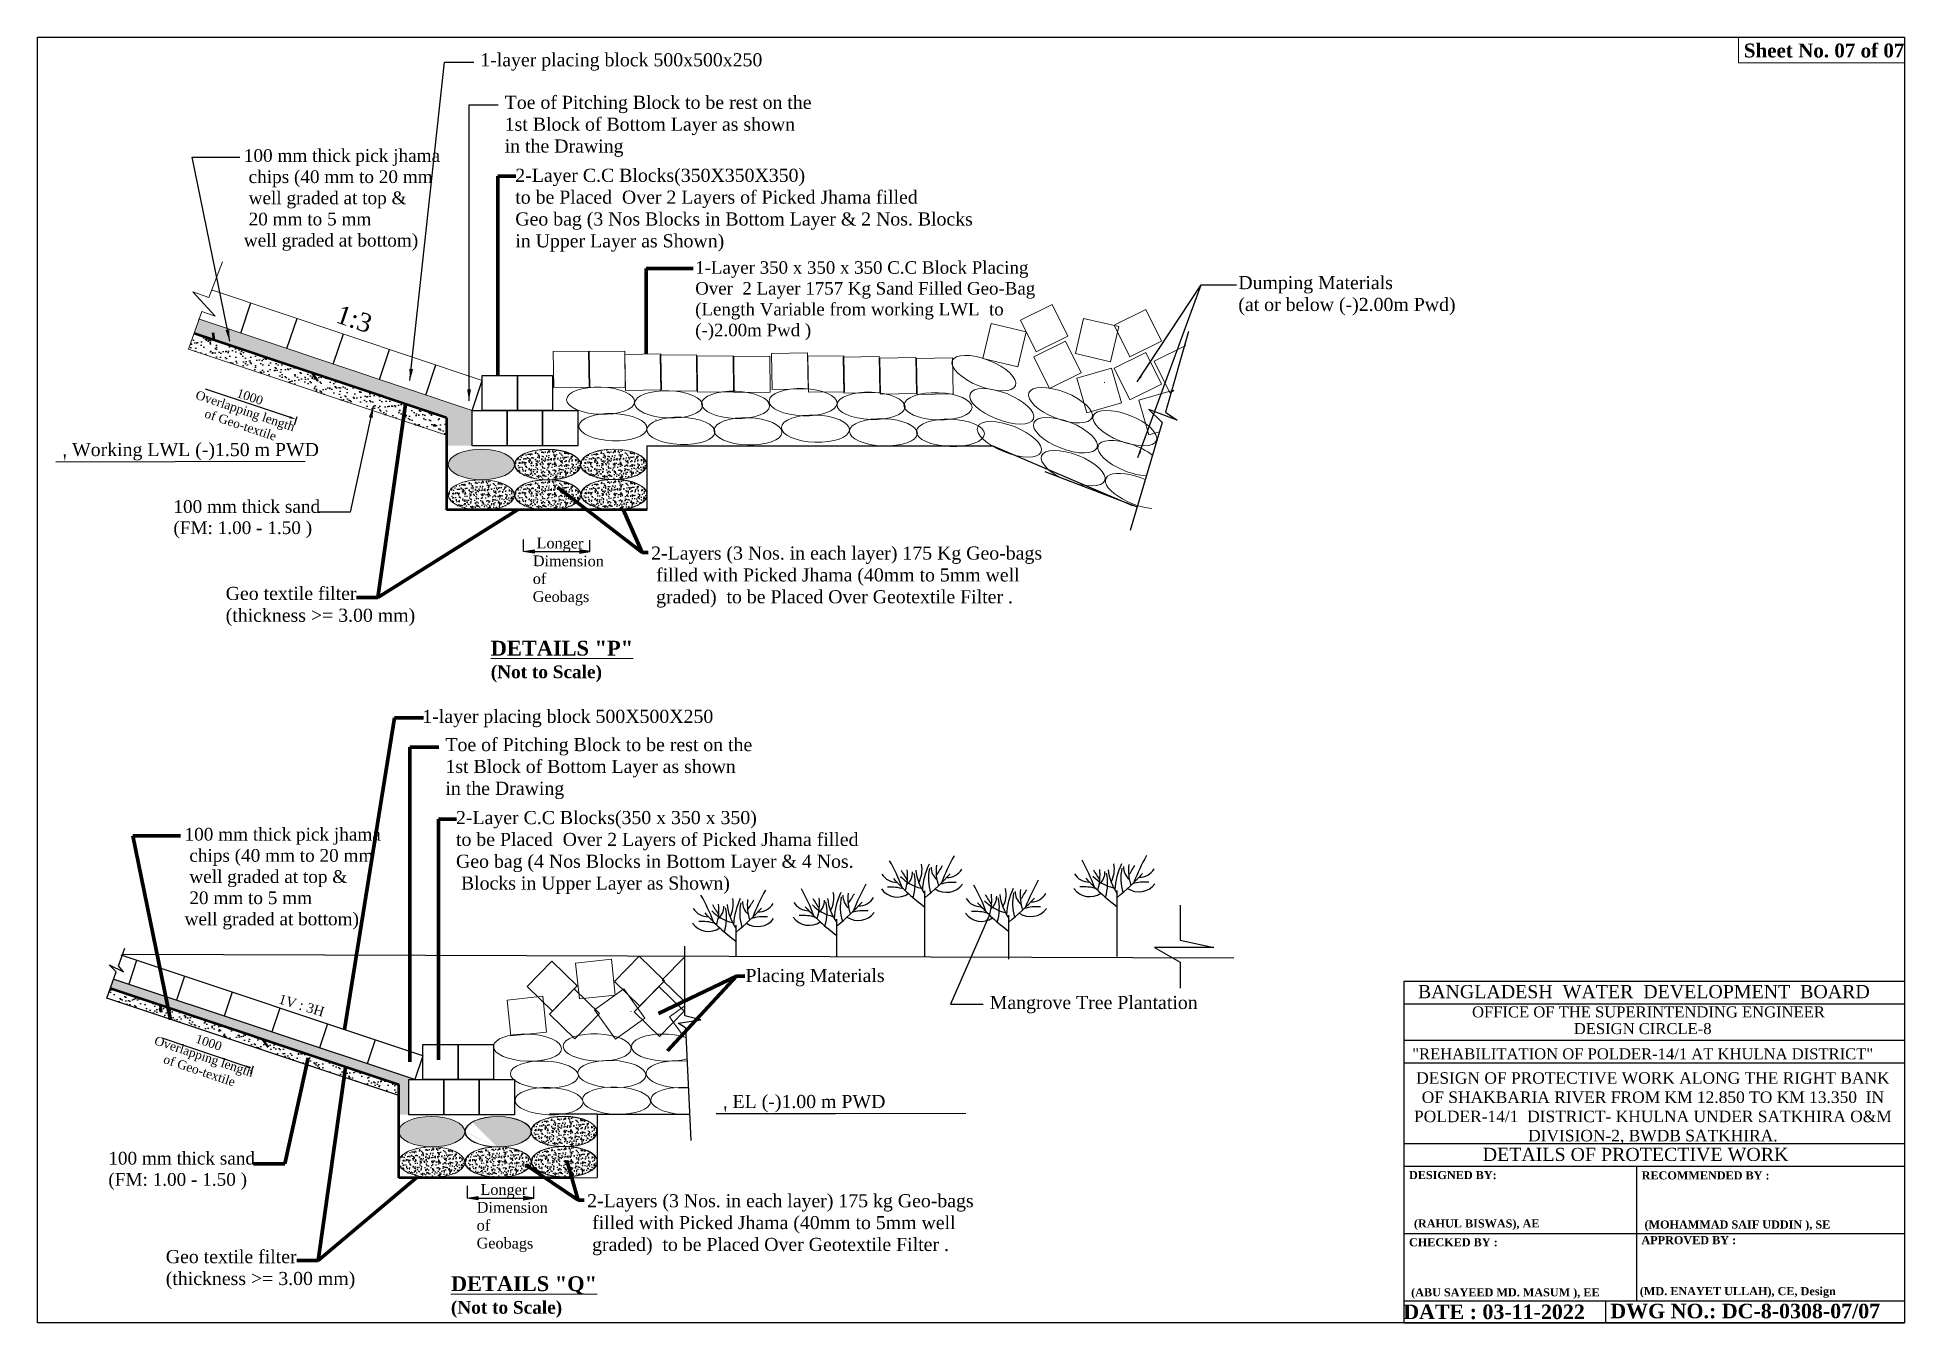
# Model space of a CAD drawing. Header units: metres. Extents: x -2434 to 11656, y -15288 to 8109.
# Drawn here: x 2585.4 to 2698.4, y -14438.9 to -14361.1 of the extents above; entities that cross this region are included whole.
import ezdxf
from ezdxf.enums import TextEntityAlignment as Align

# ---------------------------------------------------------------- set-up
doc = ezdxf.new("R2010")
doc.units = ezdxf.units.M
doc.layers.add('LINE', color=7, linetype='Continuous')
doc.styles.add('Kazi_T_H', font='timesbd.ttf')
doc.styles.get("Standard").update_dxf_attribs({"font": 'times.ttf'})
doc.dimstyles.get("Standard").update_dxf_attribs({"dimtxt": 0.5, "dimasz": 0.4075, "dimexe": 0.364, "dimexo": 0.219, "dimgap": 0.09, "dimtad": 0, "dimdec": 0, "dimlfac": 1000, "dimzin": 0, "dimdsep": 46, "dimtxsty": 'Standard', "dimcen": 0.09, "dimadec": 0, "dimazin": 0, "dimtfac": 1, "dimtdec": 0, "dimtofl": 0, "dimtmove": 0, "dimatfit": 3, "dimfxl": 1, "dimtolj": 1, "dimtzin": 0, "dimarcsym": 0})

msp = doc.modelspace()

# ---------------------------------------------------------------- texts
at = {"color": 0, "linetype": 'Continuous', "lineweight": -3, "ltscale": 0.5, "char_height": 0.75, "attachment_point": 5, "rotation": 341.49807325}
for insert in [(2597.990071, -14383.683799), (2595.497765, -14422.757997)]:
    msp.add_mtext('\\A1;{\\H0.7143x;1000\\POverlapping length\\Pof Geo-textile}', dxfattribs=dict(at, insert=insert))
at = {"layer": 'LINE', "color": 0, "linetype": 'ByBlock', "ltscale": 0.5}
msp.add_text('1:3', height=1.1159257, rotation=341.44864003, dxfattribs=at).set_placement((2603.3861, -14378.305088))
at = {"layer": 'LINE', "color": 0, "linetype": 'ByBlock', "lineweight": -3, "ltscale": 0.5}
for s, height, p in [('BANGLADESH  WATER  DEVELOPMENT  BOARD', 0.79640404, (2682.593913, -14419.228189)), ('OFFICE OF THE SUPERINTENDING ENGINEER', 0.66425233, (2682.873899, -14420.389779)), ('DESIGN CIRCLE-8', 0.66425233, (2682.524213, -14421.399537)), ('"REHABILITATION OF POLDER-14/1 AT KHULNA DISTRICT"', 0.66425233, (2682.524213, -14422.927238)), ('DETAILS OF PROTECTIVE WORK', 0.7971028, (2682.091933, -14429.078966))]:
    msp.add_text(s, height=height, dxfattribs=at).set_placement(p, align=Align.CENTER)
at = {"layer": 'LINE', "color": 0, "linetype": 'ByBlock', "lineweight": -3, "ltscale": 0.5, "style": 'Kazi_T_H'}
for s, height, p in [('DESIGNED BY:', 0.48799154, (2668.387083, -14430.175831)), ('RECOMMENDED BY :', 0.48799154, (2682.460475, -14430.194509)), ('(RAHUL BISWAS), AE', 0.48799154, (2668.685284, -14433.104154)), ('(MOHAMMAD SAIF UDDIN ), SE', 0.48799154, (2682.635151, -14433.166178)), ('CHECKED BY :', 0.48799154, (2668.387083, -14434.242427)), ('APPROVED BY :', 0.48799154, (2682.44688, -14434.113387)), ('(ABU SAYEED MD. MASUM ), EE', 0.48799154, (2668.51592, -14437.272601)), ('(MD. ENAYET ULLAH), CE, Design', 0.48799154, (2682.351065, -14437.199335)), ('DATE : 03-11-2022', 0.87838477, (2668.039896, -14438.648236)), ('DWG NO.: DC-8-0308-07/07', 0.87838477, (2680.565844, -14438.59896))]:
    msp.add_text(s, height=height, dxfattribs=at).set_placement(p)
at = {"layer": 'LINE', "color": 7, "lineweight": 13, "ltscale": 0.5, "attachment_point": 1}
for s, insert, char_height, width in [('{\\fTimes New Roman|b1|i0|c0|p18;Sheet No. 07 of 07}', (2688.641769, -14361.455681), 0.84204281, 10.40950879), ('1-Layer 350 x 350 x 350 C.C Block Placing\\POver  2 Layer 1757 Kg Sand Filled Geo-Bag^J(Length Variable from working LWL  to \\P(-)2.00m Pwd )', (2625.207055, -14374.629626), 0.75675118, 29.08259528), ('{\\fTimes New Roman|b1|i0|c0|p18;\\H1.432x;\\LDETAILS "P"\\P\\H0.8603x;\\l(Not to Scale)}', (2612.84016, -14397.597638), 0.62600131, 10.15759516), ('{\\fTimes New Roman|b1|i0|c0|p18;\\H1.432x;\\LDETAILS "Q"\\P\\H0.8603x;\\l(Not to Scale)}', (2610.430867, -14436.055781), 0.62600131, 10.15759516)]:
    msp.add_mtext(s, dxfattribs=dict(at, insert=insert, char_height=char_height, width=width))
at = {"layer": 'LINE', "color": 0, "linetype": 'ByBlock', "lineweight": -3, "ltscale": 0.5, "char_height": 0.79300115, "attachment_point": 1}
for s, insert in [('1-layer placing block 500x500x250', (2612.206827, -14362.043125)), ('Toe of Pitching Block to be rest on the \\P1st Block of Bottom Layer as shown \\Pin the Drawing', (2613.686238, -14364.61721)), ('2-Layer C.C Blocks(350X350X350)\\Pto be Placed  Over 2 Layers of Picked Jhama filled\\PGeo bag (3 Nos Blocks in Bottom Layer & 2 Nos. Blocks\\Pin Upper Layer as Shown)', (2614.324758, -14369.032197)), ('Dumping Materials \\P{\\C7;(at or below (-)2.00m Pwd)}', (2658.065188, -14375.526445)), ('Working LWL (-)1.50 m PWD', (2587.512735, -14385.628786)), ('2-Layers (3 Nos. in each layer) 175 Kg Geo-bags \\P filled with Picked Jhama (40mm to 5mm well\\P graded)  to be Placed Over Geotextile Filter .', (2622.545376, -14391.893066)), ('Geo textile filter \\P(thickness >= 3.00 mm) ', (2596.806226, -14394.33521)), ('1-layer placing block 500X500X250', (2608.705326, -14401.776023)), ('Toe of Pitching Block to be rest on the \\P1st Block of Bottom Layer as shown \\Pin the Drawing', (2610.100171, -14403.484606)), ('2-Layer C.C Blocks(350 x 350 x 350)\\Pto be Placed  Over 2 Layers of Picked Jhama filled\\PGeo bag (4 Nos Blocks in Bottom Layer & 4 Nos.\\P Blocks in Upper Layer as Shown)', (2610.73869, -14407.899593)), ('Placing Materials ', (2628.252187, -14417.456848)), ('Mangrove Tree Plantation ', (2643.029382, -14419.089703)), ('EL (-)1.00 m PWD', (2627.466881, -14425.08297)), ('2-Layers (3 Nos. in each layer) 175 kg Geo-bags \\P filled with Picked Jhama (40mm to 5mm well\\P graded)  to be Placed Over Geotextile Filter .', (2618.672654, -14431.088543)), ('Geo textile filter \\P(thickness >= 3.00 mm) ', (2593.181583, -14434.470926))]:
    msp.add_mtext(s, dxfattribs=dict(at, insert=insert))
at = {"layer": 'LINE', "color": 0, "linetype": 'ByBlock', "lineweight": 40, "ltscale": 0.5, "char_height": 0.76914916, "attachment_point": 1}
for s, insert in [('100 mm thick pick jhama\\P chips (40 mm to 20 mm\\P well graded at top &\\P 20 mm to 5 mm \\Pwell graded at bottom) ', (2597.903945, -14367.846735)), ('100 mm thick sand \\P(FM: 1.00 - 1.50 )', (2593.644349, -14389.089342)), ('100 mm thick pick jhama\\P chips (40 mm to 20 mm\\P well graded at top &\\P 20 mm to 5 mm \\Pwell graded at bottom) ', (2594.317878, -14408.920079)), ('100 mm thick sand \\P(FM: 1.00 - 1.50 )', (2589.707517, -14428.526863))]:
    msp.add_mtext(s, dxfattribs=dict(at, insert=insert))
at = {"layer": 'LINE', "color": 7, "lineweight": 13, "ltscale": 0.5, "char_height": 0.5826227, "attachment_point": 1}
for s, insert, width, rotation in [(' {\\H1.112x;Longer Dimension of Geobags}', (2615.396095, -14391.353894), 4.46570545, 359.74054367), ('1V : 3H', (2600.121053, -14418.969729), 3.06970792, 343.06312442), (' {\\H1.112x;Longer Dimension of Geobags}', (2612.002657, -14430.478606), 4.46570545, 359.74054367)]:
    msp.add_mtext(s, dxfattribs=dict(at, insert=insert, width=width, rotation=rotation))
at = {"layer": 'LINE', "color": 0, "linetype": 'ByBlock', "lineweight": -3, "ltscale": 0.5, "insert": (2683.141628, -14423.708043), "char_height": 0.536363775, "width": 29.91062346, "attachment_point": 2}
msp.add_mtext('{\\H1.3X;DESIGN OF PROTECTIVE WORK ALONG THE RIGHT BANK OF SHAKBARIA RIVER FROM KM 12.850 TO KM 13.350  IN POLDER-14/1  DISTRICT- KHULNA UNDER SATKHIRA O&M DIVISION-2, BWDB SATKHIRA.}', dxfattribs=at)

# ---------------------------------------------------------------- blocks, each defined once
blk = doc.blocks.new('0.35')
at = {"color": 0, "linetype": 'Continuous', "lineweight": -3, "ltscale": 0.5}
for p, q in [((1035.635, 411.98), (1035.985, 411.98)), ((1035.635, 411.63), (1035.635, 411.98)), ((1035.985, 411.98), (1035.985, 411.63)), ((1035.985, 411.63), (1035.635, 411.63))]:
    blk.add_line(p, q, dxfattribs=at)

# ---------------------------------------------------------------- hatches: boundary and pattern name
at = {"linetype": 'Continuous', "lineweight": -3, "ltscale": 0.5}
h = msp.add_hatch(dxfattribs=at)
h.set_pattern_fill('AR-CONC', color=0, scale=0.0027, style=0)
h.set_pattern_definition([(50, (1828.19735, -14495.67746), (0.4918986, -0.04303553), [0.051435, -0.565785]), (355, (1828.19735, -14495.67746), (-0.09515563, 0.51585294), [0.041148, -0.452628]), (100.451, (1828.23834, -14495.68104), (0.39674475, 0.47281506), [0.043713, -0.480843]), (46.1842, (1828.19735, -14495.5403), (0.7319134, -0.1135143), [0.0771525, -0.8486775]), (96.6356, (1828.25835, -14495.54976), (0.64099143, 0.668049), [0.0655695, -0.7212645]), (351.184, (1828.19735, -14495.5403), (0.6409924, 0.6680478), [0.061722, -0.678942]), (21, (1828.26593, -14495.5746), (0.40936018, -0.2761169), [0.051435, -0.565785]), (326, (1828.26593, -14495.5746), (0.16686548, 0.4973075), [0.041148, -0.452628]), (71.4514, (1828.30005, -14495.5976), (0.57622453, 0.22119172), [0.043713, -0.480843]), (37.5, (1828.19735, -14495.67746), (0.00833923, 0.228298605), [0, -0.4471416, 0, -0.459486, 0, -0.4543425]), (7.5, (1828.19735, -14495.67746), (0.18041309, 0.27048755), [0, -0.2619756, 0, -0.4368546, 0, -0.1731645]), (327.5, (1828.04442, -14495.67746), (0.366094607, -0.01546761), [0, -0.17145, 0, -0.534924, 0, -0.709803]), (317.5, (1827.97584, -14495.67746), (0.39994879, 0.06865153), [0, -0.222885, 0, -0.3552444, 0, -0.504063])])
h.paths.add_polyline_path([(2595.203117, -14378.13772), (2594.899664, -14378.997748), (2610.156027, -14384.103026), (2610.156027, -14385.792114), (2611.712118, -14385.792114), (2611.712118, -14383.662364)])
edge = h.paths.add_edge_path()
edge.add_ellipse((2612.27652, -14386.929412), major_axis=(-2.002045, 0.013106), ratio=0.4596705317, start_angle=0, end_angle=360)
h = msp.add_hatch(dxfattribs=at)
h.set_pattern_fill('AR-SAND', color=0, scale=0.0117, style=0)
h.set_pattern_definition([(37.5, (2883.40636, -14041.50546), (-0.01872037, 0.5726135), [0, -0.4517136, 0, -0.505206, 0, -0.4829175]), (7.5, (2883.40636, -14041.50546), (0.5259422, 0.8386854), [0, -0.2436876, 0, -0.4071366, 0, -0.1560195]), (327.5, (2883.0408, -14041.50546), (0.9254611, 0.0016815), [0, -0.14859, 0, -0.534924, 0, -0.698373]), (317.5, (2883.0408, -14041.5055), (0.893361, 0.2608273), [0, -0.074295, 0, -0.3506724, 0, -0.401193])])
h.paths.add_polyline_path([(2610.156027, -14385.164917), (2610.156027, -14384.103026), (2594.899664, -14378.997748), (2594.564553, -14379.9475)])
h = msp.add_hatch(dxfattribs=at)
h.set_pattern_fill('AR-CONC', color=0, scale=0.0027, style=0)
h.set_pattern_definition([(50, (2886.82745, -14040.62345), (0.4918986, -0.04303553), [0.051435, -0.565785]), (355, (2886.82745, -14040.62345), (-0.09515563, 0.51585294), [0.041148, -0.452628]), (100.451, (2886.86845, -14040.62704), (0.39674475, 0.47281506), [0.043713, -0.480843]), (46.1842, (2886.82745, -14040.4863), (0.7319134, -0.1135143), [0.0771525, -0.8486775]), (96.6356, (2886.88845, -14040.49575), (0.6409914, 0.668049), [0.0655695, -0.7212645]), (351.184, (2886.82745, -14040.4863), (0.6409924, 0.6680478), [0.061722, -0.678942]), (21, (2886.89603, -14040.5206), (0.40936018, -0.2761169), [0.051435, -0.565785]), (326, (2886.89603, -14040.5206), (0.1668655, 0.4973075), [0.041148, -0.452628]), (71.4514, (2886.93015, -14040.5436), (0.5762245, 0.2211917), [0.043713, -0.480843]), (37.5, (2886.82745, -14040.62345), (0.00833923, 0.228298605), [0, -0.4471416, 0, -0.459486, 0, -0.4543425]), (7.5, (2886.82745, -14040.62345), (0.18041309, 0.27048755), [0, -0.2619756, 0, -0.4368546, 0, -0.1731645]), (327.5, (2886.67452, -14040.62345), (0.36609461, -0.01546761), [0, -0.17145, 0, -0.534924, 0, -0.709803]), (317.5, (2886.60594, -14040.62345), (0.3999488, 0.06865153), [0, -0.222885, 0, -0.3552444, 0, -0.504063])])
edge = h.paths.add_edge_path()
edge.add_ellipse((2616.291145, -14386.929412), major_axis=(-2.002045, 0.013106), ratio=0.4596705317, start_angle=0, end_angle=360)
h = msp.add_hatch(dxfattribs=at)
h.set_pattern_fill('AR-CONC', color=0, scale=0.0027, style=0)
h.set_pattern_definition([(50, (2890.80446, -14040.62345), (0.4918986, -0.04303553), [0.051435, -0.565785]), (355, (2890.80446, -14040.62345), (-0.09515563, 0.51585294), [0.041148, -0.452628]), (100.451, (2890.84545, -14040.62704), (0.39674475, 0.47281506), [0.043713, -0.480843]), (46.1842, (2890.80446, -14040.4863), (0.7319134, -0.1135143), [0.0771525, -0.8486775]), (96.6356, (2890.86545, -14040.49575), (0.6409914, 0.668049), [0.0655695, -0.7212645]), (351.184, (2890.80446, -14040.4863), (0.6409924, 0.6680478), [0.061722, -0.678942]), (21, (2890.87304, -14040.5206), (0.40936018, -0.2761169), [0.051435, -0.565785]), (326, (2890.87304, -14040.5206), (0.1668655, 0.4973075), [0.041148, -0.452628]), (71.4514, (2890.90715, -14040.5436), (0.5762245, 0.2211917), [0.043713, -0.480843]), (37.5, (2890.80446, -14040.62345), (0.00833923, 0.228298605), [0, -0.4471416, 0, -0.459486, 0, -0.4543425]), (7.5, (2890.80446, -14040.62345), (0.18041309, 0.27048755), [0, -0.2619756, 0, -0.4368546, 0, -0.1731645]), (327.5, (2890.65153, -14040.62345), (0.36609461, -0.01546761), [0, -0.17145, 0, -0.534924, 0, -0.709803]), (317.5, (2890.58295, -14040.62345), (0.3999488, 0.06865153), [0, -0.222885, 0, -0.3552444, 0, -0.504063])])
edge = h.paths.add_edge_path()
edge.add_ellipse((2620.268152, -14386.929412), major_axis=(-2.002045, 0.013106), ratio=0.4596705317, start_angle=0, end_angle=360)
h = msp.add_hatch(dxfattribs=at)
h.set_pattern_fill('AR-CONC', color=0, scale=0.0027, style=0)
h.set_pattern_definition([(50, (2882.81283, -14042.4707), (0.4918986, -0.04303553), [0.051435, -0.565785]), (355, (2882.81283, -14042.4707), (-0.09515563, 0.51585294), [0.041148, -0.452628]), (100.451, (2882.8538, -14042.4743), (0.39674475, 0.47281506), [0.043713, -0.480843]), (46.1842, (2882.8128, -14042.33353), (0.7319134, -0.1135143), [0.0771525, -0.8486775]), (96.6356, (2882.8738, -14042.343), (0.6409914, 0.668049), [0.0655695, -0.7212645]), (351.184, (2882.8128, -14042.3335), (0.6409924, 0.6680478), [0.061722, -0.678942]), (21, (2882.8814, -14042.36782), (0.40936018, -0.2761169), [0.051435, -0.565785]), (326, (2882.8814, -14042.3678), (0.1668655, 0.4973075), [0.041148, -0.452628]), (71.4514, (2882.9155, -14042.39083), (0.5762245, 0.2211917), [0.043713, -0.480843]), (37.5, (2882.81283, -14042.4707), (0.00833923, 0.228298605), [0, -0.4471416, 0, -0.459486, 0, -0.4543425]), (7.5, (2882.81283, -14042.4707), (0.18041309, 0.27048755), [0, -0.2619756, 0, -0.4368546, 0, -0.1731645]), (327.5, (2882.6599, -14042.4707), (0.36609461, -0.01546761), [0, -0.17145, 0, -0.534924, 0, -0.709803]), (317.5, (2882.5913, -14042.4707), (0.3999488, 0.06865153), [0, -0.222885, 0, -0.3552444, 0, -0.504063])])
edge = h.paths.add_edge_path()
edge.add_ellipse((2612.27652, -14388.776652), major_axis=(-2.002045, 0.013106), ratio=0.4596705317, start_angle=0, end_angle=360)
h = msp.add_hatch(dxfattribs=at)
h.set_pattern_fill('AR-CONC', color=0, scale=0.0027, style=0)
h.set_pattern_definition([(50, (2886.82745, -14042.4593), (0.4918986, -0.04303553), [0.051435, -0.565785]), (355, (2886.82745, -14042.4593), (-0.09515563, 0.51585294), [0.041148, -0.452628]), (100.451, (2886.86845, -14042.4629), (0.39674475, 0.47281506), [0.043713, -0.480843]), (46.1842, (2886.82745, -14042.32215), (0.7319134, -0.1135143), [0.0771525, -0.8486775]), (96.6356, (2886.88845, -14042.3316), (0.6409914, 0.668049), [0.0655695, -0.7212645]), (351.184, (2886.82745, -14042.32215), (0.6409924, 0.6680478), [0.061722, -0.678942]), (21, (2886.89603, -14042.35644), (0.40936018, -0.2761169), [0.051435, -0.565785]), (326, (2886.89603, -14042.35644), (0.1668655, 0.4973075), [0.041148, -0.452628]), (71.4514, (2886.93015, -14042.37945), (0.5762245, 0.2211917), [0.043713, -0.480843]), (37.5, (2886.82745, -14042.45931), (0.00833923, 0.228298605), [0, -0.4471416, 0, -0.459486, 0, -0.4543425]), (7.5, (2886.82745, -14042.45931), (0.18041309, 0.27048755), [0, -0.2619756, 0, -0.4368546, 0, -0.1731645]), (327.5, (2886.67452, -14042.45931), (0.36609461, -0.01546761), [0, -0.17145, 0, -0.534924, 0, -0.709803]), (317.5, (2886.60594, -14042.4593), (0.3999488, 0.06865153), [0, -0.222885, 0, -0.3552444, 0, -0.504063])])
edge = h.paths.add_edge_path()
edge.add_ellipse((2616.291145, -14388.765273), major_axis=(-2.002045, 0.013106), ratio=0.4596705317, start_angle=0, end_angle=360)
h = msp.add_hatch(dxfattribs=at)
h.set_pattern_fill('AR-CONC', color=0, scale=0.0027, style=0)
h.set_pattern_definition([(50, (2890.82963, -14042.44674), (0.4918986, -0.04303553), [0.051435, -0.565785]), (355, (2890.82963, -14042.44674), (-0.09515563, 0.51585294), [0.041148, -0.452628]), (100.451, (2890.8706, -14042.45033), (0.39674475, 0.47281506), [0.043713, -0.480843]), (46.1842, (2890.8296, -14042.3096), (0.7319134, -0.1135143), [0.0771525, -0.8486775]), (96.6356, (2890.8906, -14042.31904), (0.6409914, 0.668049), [0.0655695, -0.7212645]), (351.184, (2890.8296, -14042.3096), (0.6409924, 0.6680478), [0.061722, -0.678942]), (21, (2890.8982, -14042.34387), (0.40936018, -0.2761169), [0.051435, -0.565785]), (326, (2890.8982, -14042.34387), (0.1668655, 0.4973075), [0.041148, -0.452628]), (71.4514, (2890.9323, -14042.3669), (0.5762245, 0.2211917), [0.043713, -0.480843]), (37.5, (2890.82963, -14042.44674), (0.00833923, 0.228298605), [0, -0.4471416, 0, -0.459486, 0, -0.4543425]), (7.5, (2890.82963, -14042.44674), (0.18041309, 0.27048755), [0, -0.2619756, 0, -0.4368546, 0, -0.1731645]), (327.5, (2890.6767, -14042.44674), (0.36609461, -0.01546761), [0, -0.17145, 0, -0.534924, 0, -0.709803]), (317.5, (2890.60812, -14042.44674), (0.3999488, 0.06865153), [0, -0.222885, 0, -0.3552444, 0, -0.504063])])
edge = h.paths.add_edge_path()
edge.add_ellipse((2620.293321, -14388.752699), major_axis=(-2.002045, 0.013106), ratio=0.4596705317, start_angle=0, end_angle=360)
h = msp.add_hatch(color=0, dxfattribs=at)
h.set_gradient(color1=(255, 255, 255), one_color=1, tint=1, name='CYLINDER')
h.paths.add_polyline_path([(2614.831238, -14392.20019), (2615.461238, -14392.30519), (2615.461238, -14392.09519)])
h = msp.add_hatch(color=0, dxfattribs=at)
h.set_gradient(color1=(255, 255, 255), one_color=1, tint=1, name='CYLINDER')
h.paths.add_polyline_path([(2618.834026, -14392.20019), (2618.204026, -14392.30519), (2618.204026, -14392.09519)])
h = msp.add_hatch(dxfattribs=at)
h.set_pattern_fill('AR-SAND', color=0, scale=0.0117, style=0)
h.set_pattern_definition([(37.5, (1572.96115, -14814.98866), (-0.01872037, 0.57261349), [0, -0.4517136, 0, -0.505206, 0, -0.4829175]), (7.5, (1572.96115, -14814.98866), (0.52594224, 0.83868537), [0, -0.2436876, 0, -0.4071366, 0, -0.1560195]), (327.5, (1572.5956, -14814.98866), (0.92546107, 0.0016815), [0, -0.14859, 0, -0.534924, 0, -0.698373]), (317.5, (1572.5956, -14814.98866), (0.89336105, 0.2608273), [0, -0.074295, 0, -0.3506724, 0, -0.401193])])
h.paths.add_polyline_path([(2607.270657, -14425.108786), (2607.270657, -14424.467371), (2589.820548, -14418.650668), (2589.616006, -14419.223903)])
h = msp.add_hatch(dxfattribs=at)
h.set_pattern_fill('AR-CONC', color=0, scale=0.0027, style=0)
h.set_pattern_definition([(50, (1871.63183, -14505.80643), (0.4918986, -0.04303553), [0.051435, -0.565785]), (355, (1871.63183, -14505.80643), (-0.09515563, 0.51585294), [0.041148, -0.452628]), (100.451, (1871.67283, -14505.81), (0.39674475, 0.47281506), [0.043713, -0.480843]), (46.1842, (1871.63183, -14505.66927), (0.7319134, -0.1135143), [0.0771525, -0.8486775]), (96.6356, (1871.6928, -14505.6787), (0.6409914, 0.668049), [0.0655695, -0.7212645]), (351.184, (1871.6318, -14505.6693), (0.6409924, 0.6680478), [0.061722, -0.678942]), (21, (1871.7004, -14505.70356), (0.40936018, -0.2761169), [0.051435, -0.565785]), (326, (1871.7004, -14505.70356), (0.16686548, 0.4973075), [0.041148, -0.452628]), (71.4514, (1871.73453, -14505.72657), (0.57622453, 0.22119172), [0.043713, -0.480843]), (37.5, (1871.63183, -14505.80643), (0.00833923, 0.228298605), [0, -0.4471416, 0, -0.459486, 0, -0.4543425]), (7.5, (1871.63183, -14505.80643), (0.18041309, 0.27048755), [0, -0.2619756, 0, -0.4368546, 0, -0.1731645]), (327.5, (1871.4789, -14505.80643), (0.366094607, -0.01546761), [0, -0.17145, 0, -0.534924, 0, -0.709803]), (317.5, (1871.41032, -14505.80643), (0.39994879, 0.06865153), [0, -0.222885, 0, -0.3552444, 0, -0.504063])])
h.paths.add_polyline_path([(2590.025089, -14418.077433), (2589.820548, -14418.650668), (2607.270657, -14424.467371), (2607.270657, -14426.27947), (2607.879157, -14426.27947), (2607.879157, -14424.14972), (2608.241951, -14424.14972)])
edge = h.paths.add_edge_path(flags=17)
edge.add_ellipse((2609.273761, -14427.301813), major_axis=(-2.002045, 0.013106), ratio=0.4596705317, start_angle=180.82522425, end_angle=539.17477575)
edge.add_ellipse((2609.273761, -14427.301813), major_axis=(-2.002045, 0.013106), ratio=0.4596705317, start_angle=179.17477575, end_angle=179.99999998)
edge.add_ellipse((2613.277729, -14427.314769), major_axis=(-2.002045, 0.013106), ratio=0.4596705317, start_angle=0.00000002, end_angle=0.82522425, ccw=False)
edge = h.paths.add_edge_path()
edge.add_ellipse((2609.273761, -14427.301813), major_axis=(-2.002045, 0.013106), ratio=0.4596705317, start_angle=180.82522425, end_angle=539.99999998, ccw=False)
edge.add_ellipse((2613.277729, -14427.314769), major_axis=(-2.002045, 0.013106), ratio=0.4596705317, start_angle=0, end_angle=0.82522425, ccw=False)
edge.add_ellipse((2609.273761, -14427.301813), major_axis=(-2.002045, 0.013106), ratio=0.4596705317, start_angle=180.82522425, end_angle=539.99999998)
edge.add_ellipse((2613.277729, -14427.314769), major_axis=(-2.002045, 0.013106), ratio=0.4596705317, start_angle=0, end_angle=0.82522425, ccw=False)
edge.add_line((2611.275581, -14427.301665), (2611.275685, -14427.301663))
edge.add_ellipse((2609.273761, -14427.301813), major_axis=(-2.002045, 0.013106), ratio=0.4596705317, start_angle=179.99999998, end_angle=180.82522425, ccw=False)
edge.add_ellipse((2613.277729, -14427.314769), major_axis=(-2.002045, 0.013106), ratio=0.4596705317, start_angle=0.82522425, end_angle=82.35712332)
edge.add_ellipse((2613.288387, -14429.137674), major_axis=(-2.002045, 0.013106), ratio=0.4596705317, start_angle=274.29880283, end_angle=278.29566912, ccw=False)
edge.add_ellipse((2613.288387, -14427.301813), major_axis=(-2.002045, 0.013106), ratio=0.4596705317, start_angle=0, end_angle=86.04601276, ccw=False)
edge.add_ellipse((2613.288387, -14427.301813), major_axis=(-2.002045, 0.013106), ratio=0.4596705317, start_angle=339.97197323, end_angle=360, ccw=False)
edge.add_ellipse((2613.277729, -14427.314769), major_axis=(-2.002045, 0.013106), ratio=0.4596705317, start_angle=339.10642596, end_angle=359.99999998, ccw=False)
edge.add_ellipse((2609.273761, -14427.301813), major_axis=(-2.002045, 0.013106), ratio=0.4596705317, start_angle=179.99999998, end_angle=180.82522425, ccw=False)
edge.add_ellipse((2613.277729, -14427.314769), major_axis=(-2.002045, 0.013106), ratio=0.4596705317, start_angle=0.82522425, end_angle=82.35712332)
edge.add_ellipse((2609.273761, -14427.301813), major_axis=(-2.002045, 0.013106), ratio=0.4596705317, start_angle=179.99999998, end_angle=180.82522425, ccw=False)
edge.add_line((2611.275909, -14427.314917), (2611.275806, -14427.314919))
edge.add_ellipse((2613.277729, -14427.314769), major_axis=(-2.002045, 0.013106), ratio=0.4596705317, start_angle=0, end_angle=0.82522425, ccw=False)
edge = h.paths.add_edge_path()
edge.add_ellipse((2613.288387, -14427.301813), major_axis=(-2.002045, 0.013106), ratio=0.4596705317, start_angle=0, end_angle=360)
h = msp.add_hatch(dxfattribs=at)
h.set_pattern_fill('AR-CONC', color=0, scale=0.0027, style=0)
h.set_pattern_definition([(50, (2887.8017, -14080.99585), (0.4918986, -0.04303553), [0.051435, -0.565785]), (355, (2887.8017, -14080.99585), (-0.09515563, 0.51585294), [0.041148, -0.452628]), (100.451, (2887.8427, -14080.99944), (0.39674475, 0.47281506), [0.043713, -0.480843]), (46.1842, (2887.8017, -14080.8587), (0.7319134, -0.1135143), [0.0771525, -0.8486775]), (96.6356, (2887.8627, -14080.86815), (0.6409914, 0.668049), [0.0655695, -0.7212645]), (351.184, (2887.8017, -14080.8587), (0.6409924, 0.6680478), [0.061722, -0.678942]), (21, (2887.8703, -14080.893), (0.40936018, -0.2761169), [0.051435, -0.565785]), (326, (2887.8703, -14080.893), (0.1668655, 0.4973075), [0.041148, -0.452628]), (71.4514, (2887.9044, -14080.916), (0.5762245, 0.2211917), [0.043713, -0.480843]), (37.5, (2887.8017, -14080.99585), (0.00833923, 0.228298605), [0, -0.4471416, 0, -0.459486, 0, -0.4543425]), (7.5, (2887.8017, -14080.99585), (0.18041309, 0.27048755), [0, -0.2619756, 0, -0.4368546, 0, -0.1731645]), (327.5, (2887.64877, -14080.99585), (0.36609461, -0.01546761), [0, -0.17145, 0, -0.534924, 0, -0.709803]), (317.5, (2887.5802, -14080.99585), (0.3999488, 0.06865153), [0, -0.222885, 0, -0.3552444, 0, -0.504063])])
edge = h.paths.add_edge_path()
edge.add_ellipse((2617.265394, -14427.301813), major_axis=(-2.002045, 0.013106), ratio=0.4596705317, start_angle=0, end_angle=360)
h = msp.add_hatch(dxfattribs=at)
h.set_pattern_fill('AR-CONC', color=0, scale=0.0027, style=0)
h.set_pattern_definition([(50, (2879.81007, -14082.8431), (0.4918986, -0.04303553), [0.051435, -0.565785]), (355, (2879.81007, -14082.8431), (-0.09515563, 0.51585294), [0.041148, -0.452628]), (100.451, (2879.85106, -14082.8467), (0.39674475, 0.47281506), [0.043713, -0.480843]), (46.1842, (2879.8101, -14082.70593), (0.7319134, -0.1135143), [0.0771525, -0.8486775]), (96.6356, (2879.87106, -14082.7154), (0.6409914, 0.668049), [0.0655695, -0.7212645]), (351.184, (2879.8101, -14082.7059), (0.6409924, 0.6680478), [0.061722, -0.678942]), (21, (2879.87865, -14082.74022), (0.40936018, -0.2761169), [0.051435, -0.565785]), (326, (2879.87865, -14082.7402), (0.1668655, 0.4973075), [0.041148, -0.452628]), (71.4514, (2879.91276, -14082.76323), (0.5762245, 0.2211917), [0.043713, -0.480843]), (37.5, (2879.81007, -14082.8431), (0.00833923, 0.228298605), [0, -0.4471416, 0, -0.459486, 0, -0.4543425]), (7.5, (2879.81007, -14082.8431), (0.18041309, 0.27048755), [0, -0.2619756, 0, -0.4368546, 0, -0.1731645]), (327.5, (2879.65714, -14082.8431), (0.36609461, -0.01546761), [0, -0.17145, 0, -0.534924, 0, -0.709803]), (317.5, (2879.58856, -14082.8431), (0.3999488, 0.06865153), [0, -0.222885, 0, -0.3552444, 0, -0.504063])])
edge = h.paths.add_edge_path()
edge.add_ellipse((2609.273761, -14429.149053), major_axis=(-2.002045, 0.013106), ratio=0.4596705317, start_angle=0, end_angle=360)
h = msp.add_hatch(dxfattribs=at)
h.set_pattern_fill('AR-CONC', color=0, scale=0.0027, style=0)
h.set_pattern_definition([(50, (2883.8247, -14082.8317), (0.4918986, -0.04303553), [0.051435, -0.565785]), (355, (2883.8247, -14082.8317), (-0.09515563, 0.51585294), [0.041148, -0.452628]), (100.451, (2883.8657, -14082.8353), (0.39674475, 0.47281506), [0.043713, -0.480843]), (46.1842, (2883.8247, -14082.69455), (0.7319134, -0.1135143), [0.0771525, -0.8486775]), (96.6356, (2883.8857, -14082.704), (0.6409914, 0.668049), [0.0655695, -0.7212645]), (351.184, (2883.8247, -14082.69455), (0.6409924, 0.6680478), [0.061722, -0.678942]), (21, (2883.89328, -14082.72884), (0.40936018, -0.2761169), [0.051435, -0.565785]), (326, (2883.8933, -14082.72884), (0.1668655, 0.4973075), [0.041148, -0.452628]), (71.4514, (2883.9274, -14082.75185), (0.5762245, 0.2211917), [0.043713, -0.480843]), (37.5, (2883.8247, -14082.83171), (0.00833923, 0.228298605), [0, -0.4471416, 0, -0.459486, 0, -0.4543425]), (7.5, (2883.8247, -14082.83171), (0.18041309, 0.27048755), [0, -0.2619756, 0, -0.4368546, 0, -0.1731645]), (327.5, (2883.67176, -14082.83171), (0.36609461, -0.01546761), [0, -0.17145, 0, -0.534924, 0, -0.709803]), (317.5, (2883.60318, -14082.8317), (0.3999488, 0.06865153), [0, -0.222885, 0, -0.3552444, 0, -0.504063])])
edge = h.paths.add_edge_path()
edge.add_ellipse((2613.288387, -14429.137674), major_axis=(-2.002045, 0.013106), ratio=0.4596705317, start_angle=0, end_angle=360)
h = msp.add_hatch(dxfattribs=at)
h.set_pattern_fill('AR-CONC', color=0, scale=0.0027, style=0)
h.set_pattern_definition([(50, (2887.82687, -14082.81914), (0.4918986, -0.04303553), [0.051435, -0.565785]), (355, (2887.82687, -14082.81914), (-0.09515563, 0.51585294), [0.041148, -0.452628]), (100.451, (2887.86786, -14082.82273), (0.39674475, 0.47281506), [0.043713, -0.480843]), (46.1842, (2887.8269, -14082.682), (0.7319134, -0.1135143), [0.0771525, -0.8486775]), (96.6356, (2887.8879, -14082.69144), (0.6409914, 0.668049), [0.0655695, -0.7212645]), (351.184, (2887.8269, -14082.682), (0.6409924, 0.6680478), [0.061722, -0.678942]), (21, (2887.89545, -14082.71627), (0.40936018, -0.2761169), [0.051435, -0.565785]), (326, (2887.89545, -14082.71627), (0.1668655, 0.4973075), [0.041148, -0.452628]), (71.4514, (2887.92956, -14082.7393), (0.5762245, 0.2211917), [0.043713, -0.480843]), (37.5, (2887.82687, -14082.81914), (0.00833923, 0.228298605), [0, -0.4471416, 0, -0.459486, 0, -0.4543425]), (7.5, (2887.82687, -14082.81914), (0.18041309, 0.27048755), [0, -0.2619756, 0, -0.4368546, 0, -0.1731645]), (327.5, (2887.67394, -14082.81914), (0.36609461, -0.01546761), [0, -0.17145, 0, -0.534924, 0, -0.709803]), (317.5, (2887.60536, -14082.81914), (0.3999488, 0.06865153), [0, -0.222885, 0, -0.3552444, 0, -0.504063])])
edge = h.paths.add_edge_path()
edge.add_ellipse((2617.290562, -14429.1251), major_axis=(-2.002045, 0.013106), ratio=0.4596705317, start_angle=0, end_angle=360)
h = msp.add_hatch(color=0, dxfattribs=at)
h.set_gradient(color1=(255, 255, 255), one_color=1, tint=1, name='CYLINDER')
h.paths.add_polyline_path([(2611.437801, -14431.324902), (2612.067801, -14431.429902), (2612.067801, -14431.219902)])
h = msp.add_hatch(color=0, dxfattribs=at)
h.set_gradient(color1=(255, 255, 255), one_color=1, tint=1, name='CYLINDER')
h.paths.add_polyline_path([(2615.440589, -14431.324902), (2614.810589, -14431.429902), (2614.810589, -14431.219902)])

# ---------------------------------------------------------------- linework, layer by layer
at = {"color": 0, "linetype": 'Continuous', "lineweight": -3, "ltscale": 0.5}
for p, q in [((2597.716025, -14378.97865), (2598.326754, -14377.153641)), ((2600.515244, -14379.915393), (2601.125973, -14378.090384)), ((2603.314462, -14380.852136), (2603.925191, -14379.027127)), ((2655.053847, -14378.874513), (2653.650038, -14383.771411)), ((2606.113681, -14381.788878), (2606.72441, -14379.963869)), ((2608.912899, -14382.725621), (2609.523628, -14380.900612)), ((2611.712118, -14383.662364), (2612.322847, -14381.837355)), ((2654.362028, -14384.249858), (2652.655653, -14383.599651)), ((2652.655653, -14383.599651), (2653.465881, -14384.384801)), ((2653.650038, -14383.771411), (2654.362028, -14384.249858)), ((2653.465881, -14384.384801), (2651.518361, -14390.9329)), ((2622.281778, -14385.792114), (2643.218334, -14385.792114)), ((2646.358542, -14387.364186), (2651.946048, -14389.494898)), ((2614.831238, -14392.20019), (2614.831238, -14391.463226)), ((2618.834026, -14392.20019), (2618.834026, -14391.50494)), ((2614.831238, -14392.20019), (2615.461238, -14392.09519)), ((2615.461238, -14392.30519), (2614.831238, -14392.20019)), ((2615.461238, -14392.09519), (2615.461238, -14392.30519)), ((2615.461238, -14392.20019), (2618.204026, -14392.20019)), ((2618.834026, -14392.20019), (2618.204026, -14392.09519)), ((2618.204026, -14392.30519), (2618.834026, -14392.20019)), ((2639.101809, -14416.72039), (2639.101809, -14412.739077)), ((2650.739336, -14416.697115), (2650.739336, -14412.715801)), ((2633.766388, -14416.703308), (2633.766388, -14414.449467)), ((2644.188816, -14416.861739), (2644.188816, -14414.210502)), ((2654.536063, -14413.600082), (2654.536063, -14415.722582)), ((2627.684727, -14416.683838), (2627.684727, -14414.815833)), ((2654.536063, -14415.722582), (2656.589927, -14416.165736)), ((2590.31608, -14417.261921), (2590.698326, -14416.20617)), ((2608.736917, -14422.711171), (2590.481917, -14416.626171)), ((2624.582801, -14420.295762), (2624.582801, -14416.089036)), ((2656.589927, -14416.165736), (2652.99564, -14416.165736)), ((2652.99564, -14416.165736), (2654.536063, -14417.052045)), ((2698.371507, -14416.717398), (2698.371507, -14438.863767)), ((2589.616006, -14419.223903), (2590.18619, -14417.625942)), ((2590.18619, -14417.625942), (2589.762206, -14417.218707)), ((2589.762206, -14417.218707), (2590.62675, -14417.625942)), ((2590.62675, -14417.625942), (2590.31608, -14417.261921)), ((2591.418703, -14416.938433), (2590.937642, -14418.381617)), ((2594.305072, -14417.900556), (2593.824011, -14419.34374)), ((2654.536063, -14417.052045), (2654.536063, -14418.630603)), ((2608.255855, -14424.154355), (2590.000855, -14418.069355)), ((2597.191441, -14418.862679), (2596.71038, -14420.305863)), ((2607.270657, -14425.108786), (2589.616006, -14419.223903)), ((2600.07781, -14419.824802), (2599.596749, -14421.267986)), ((2602.964179, -14420.786925), (2602.483118, -14422.230109)), ((2624.168108, -14420.743127), (2625.546879, -14420.527312)), ((2624.61861, -14421.026198), (2624.168108, -14420.743127)), ((2625.546879, -14420.527312), (2624.582801, -14420.295762)), ((2624.61861, -14421.026198), (2624.953119, -14427.84958)), ((2605.850548, -14421.749048), (2605.369487, -14423.192232)), ((2608.736917, -14422.01997), (2610.866667, -14422.01997)), ((2608.736917, -14424.14972), (2608.736917, -14422.01997)), ((2610.866667, -14422.01997), (2610.866667, -14424.14972)), ((2608.736917, -14422.711171), (2608.255855, -14424.154355)), ((2607.879157, -14424.14972), (2610.008907, -14424.14972)), ((2607.879157, -14426.27947), (2607.879157, -14424.14972)), ((2610.866667, -14424.14972), (2608.736917, -14424.14972)), ((2610.008907, -14424.14972), (2610.008907, -14426.27947)), ((2610.008907, -14424.14972), (2612.138657, -14424.14972)), ((2610.008907, -14426.27947), (2610.008907, -14424.14972)), ((2612.138657, -14424.14972), (2612.138657, -14426.27947)), ((2610.008907, -14426.27947), (2607.879157, -14426.27947)), ((2612.138657, -14426.27947), (2610.008907, -14426.27947)), ((2619.279019, -14426.244868), (2616.398157, -14426.244868)), ((2619.279019, -14426.244868), (2624.87445, -14426.244868)), ((2617.745188, -14430.102269), (2619.279019, -14430.069536)), ((2611.437801, -14431.324902), (2611.437801, -14430.587938)), ((2611.437801, -14431.324902), (2612.067801, -14431.219902)), ((2612.067801, -14431.429902), (2611.437801, -14431.324902)), ((2612.067801, -14431.219902), (2612.067801, -14431.429902)), ((2612.067801, -14431.324902), (2614.810589, -14431.324902)), ((2615.440589, -14431.324902), (2614.810589, -14431.219902)), ((2614.810589, -14431.429902), (2615.440589, -14431.324902)), ((2615.440589, -14431.324902), (2615.440589, -14430.629652)), ((2668.067206, -14438.863767), (2698.371507, -14438.863767))]:
    msp.add_line(p, q, dxfattribs=at)
at = {"color": 0, "lineweight": -3, "ltscale": 0.5}
for p, q in [((2600.67251, -14384.068276), (2595.587672, -14382.366723)), ((2601.106548, -14384.055344), (2600.943437, -14384.542776)), ((2586.526922, -14386.759656), (2593.743252, -14386.757258)), ((2598.040184, -14423.354617), (2592.955346, -14421.653063)), ((2598.474222, -14423.341684), (2598.311111, -14423.829117)), ((2626.481067, -14426.213841), (2633.697398, -14426.211442))]:
    msp.add_line(p, q, dxfattribs=at)
at = {"color": 7, "lineweight": -3, "ltscale": 0.5}
msp.add_line((2590.568405, -14416.565008), (2657.80007, -14416.780253), dxfattribs=at)
at = {"color": 0, "linetype": 'Continuous', "lineweight": -3, "ltscale": 0.5}
for centre, radius, start, end in [((2626.126103, -14416.966185), 12.421508, 20.91189767, 29.1896003), ((2637.222046, -14411.440665), 1.706813, 332.19814916, 10.61728061), ((2643.013719, -14412.907861), 4.069458, 154.03540706, 176.97261942), ((2642.748173, -14411.517568), 2.969411, 173.26640698, 197.82093443), ((2634.278046, -14407.944308), 6.731373, 325.0087111, 331.13625806), ((2651.713064, -14416.678102), 12.421508, 150.8103997, 159.08810233), ((2637.763629, -14416.94291), 12.421508, 20.91189767, 29.1896003), ((2648.859573, -14411.41739), 1.706813, 332.19814916, 10.61728061), ((2654.651245, -14412.884586), 4.069458, 154.03540706, 176.97261942), ((2654.385699, -14411.494293), 2.969411, 173.26640698, 197.82093443), ((2645.915572, -14407.921033), 6.731373, 325.0087111, 331.13625806), ((2663.35059, -14416.654827), 12.421508, 150.8103997, 159.08810233), ((2646.377643, -14418.388492), 12.421508, 150.8103997, 159.08810233), ((2637.402229, -14411.174596), 1.046252, 211.18833382, 271.03474484), ((2648.073003, -14401.999588), 14.762561, 222.56543702, 232.57668865), ((2639.346633, -14410.272142), 2.339331, 222.81461739, 258.4624734), ((2643.561122, -14408.232391), 6.731373, 208.86374194, 214.9912889), ((2635.090994, -14411.805652), 2.969411, 342.17906557, 6.73359302), ((2637.420537, -14411.615658), 0.938193, 309.00861942, 2.21975779), ((2635.598513, -14412.29098), 2.922394, 342.99592186, 12.13145466), ((2641.567873, -14411.161074), 3.033181, 185.93516677, 215.60708471), ((2629.766164, -14401.711505), 14.762561, 309.22641882, 317.43456298), ((2642.240654, -14412.002897), 2.922394, 167.86854534, 197.00407814), ((2640.41863, -14411.327575), 0.938193, 177.78024221, 230.99138058), ((2640.404662, -14411.621386), 1.19741, 235.48014115, 323.79934171), ((2640.786814, -14414.93022), 2.709404, 85.43422312, 106.43151863), ((2640.436939, -14410.886512), 1.046252, 268.96525516, 328.81166618), ((2656.800071, -14418.149527), 12.421508, 150.8103997, 159.08810233), ((2649.039755, -14411.15132), 1.046252, 211.18833382, 271.03474484), ((2659.710529, -14401.976313), 14.762561, 222.56543702, 232.57668865), ((2650.98416, -14410.248867), 2.339331, 222.81461739, 258.4624734), ((2655.198648, -14408.209116), 6.731373, 208.86374194, 214.9912889), ((2646.72852, -14411.782377), 2.969411, 342.17906557, 6.73359302), ((2649.058063, -14411.592383), 0.938193, 309.00861942, 2.21975779), ((2647.236039, -14412.267705), 2.922394, 342.99592186, 12.13145466), ((2653.205399, -14411.137799), 3.033181, 185.93516677, 215.60708471), ((2641.40369, -14401.68823), 14.762561, 309.22641882, 317.43456298), ((2653.878181, -14411.979622), 2.922394, 167.86854534, 197.00407814), ((2652.056156, -14411.3043), 0.938193, 177.78024221, 230.99138058), ((2652.042188, -14411.598111), 1.19741, 235.48014115, 323.79934171), ((2652.42434, -14414.906945), 2.709404, 85.43422312, 106.43151863), ((2652.074465, -14410.863237), 1.046252, 268.96525516, 328.81166618), ((2614.70902, -14419.042941), 12.421508, 20.91189767, 29.1896003), ((2625.804964, -14413.517421), 1.706813, 332.19814916, 10.61728061), ((2631.596636, -14414.984617), 4.069458, 154.03540706, 176.97261942), ((2630.823572, -14414.079653), 2.922394, 167.86854534, 197.00407814), ((2629.001547, -14413.404331), 0.938193, 177.78024221, 230.99138058), ((2631.331091, -14413.594325), 2.969411, 173.26640698, 197.82093443), ((2622.860963, -14410.021064), 6.731373, 325.0087111, 331.13625806), ((2640.295982, -14418.754858), 12.421508, 150.8103997, 159.08810233), ((2632.066807, -14412.884986), 1.046252, 211.18833382, 271.03474484), ((2620.790682, -14418.676576), 12.421508, 20.91189767, 29.1896003), ((2638.225701, -14409.942782), 6.731373, 208.86374194, 214.9912889), ((2629.755573, -14413.516042), 2.969411, 342.17906557, 6.73359302), ((2632.085116, -14413.326049), 0.938193, 309.00861942, 2.21975779), ((2630.263092, -14414.001371), 2.922394, 342.99592186, 12.13145466), ((2636.232452, -14412.871464), 3.033181, 185.93516677, 215.60708471), ((2631.886625, -14413.151056), 1.706813, 332.19814916, 10.61728061), ((2637.678298, -14414.618252), 4.069458, 154.03540706, 176.97261942), ((2624.430743, -14403.421895), 14.762561, 309.22641882, 317.43456298), ((2636.905233, -14413.713288), 2.922394, 167.86854534, 197.00407814), ((2635.083209, -14413.037965), 0.938193, 177.78024221, 230.99138058), ((2637.412752, -14413.227959), 2.969411, 173.26640698, 197.82093443), ((2628.942625, -14409.654699), 6.731373, 325.0087111, 331.13625806), ((2635.101518, -14412.596903), 1.046252, 268.96525516, 328.81166618), ((2637.434506, -14411.909469), 1.19741, 216.20065829, 304.51985885), ((2637.052354, -14415.218304), 2.709404, 73.56848137, 94.56577688), ((2642.489235, -14412.646021), 1.046252, 211.18833382, 271.03474484), ((2631.21311, -14418.43761), 12.421508, 20.91189767, 29.1896003), ((2653.16001, -14403.471013), 14.762561, 222.56543702, 232.57668865), ((2644.43364, -14411.743567), 2.339331, 222.81461739, 258.4624734), ((2648.648128, -14409.703817), 6.731373, 208.86374194, 214.9912889), ((2640.178001, -14413.277077), 2.969411, 342.17906557, 6.73359302), ((2642.507544, -14413.087083), 0.938193, 309.00861942, 2.21975779), ((2640.68552, -14413.762406), 2.922394, 342.99592186, 12.13145466), ((2646.65488, -14412.632499), 3.033181, 185.93516677, 215.60708471), ((2642.309053, -14412.91209), 1.706813, 332.19814916, 10.61728061), ((2648.100726, -14414.379286), 4.069458, 154.03540706, 176.97261942), ((2634.853171, -14403.18293), 14.762561, 309.22641882, 317.43456298), ((2647.327661, -14413.474322), 2.922394, 167.86854534, 197.00407814), ((2645.505637, -14412.799), 0.938193, 177.78024221, 230.99138058), ((2647.83518, -14412.988994), 2.969411, 173.26640698, 197.82093443), ((2639.365053, -14409.415733), 6.731373, 325.0087111, 331.13625806), ((2645.523946, -14412.357938), 1.046252, 268.96525516, 328.81166618), ((2649.072032, -14411.886194), 1.19741, 216.20065829, 304.51985885), ((2648.68988, -14415.195029), 2.709404, 73.56848137, 94.56577688), ((2625.985146, -14413.251352), 1.046252, 211.18833382, 271.03474484), ((2625.635271, -14417.29506), 2.709404, 73.56848137, 94.56577688), ((2636.655921, -14404.076344), 14.762561, 222.56543702, 232.57668865), ((2627.929551, -14412.348898), 2.339331, 222.81461739, 258.4624734), ((2632.144039, -14410.309148), 6.731373, 208.86374194, 214.9912889), ((2623.673912, -14413.882408), 2.969411, 342.17906557, 6.73359302), ((2626.003455, -14413.692414), 0.938193, 309.00861942, 2.21975779), ((2624.18143, -14414.367737), 2.922394, 342.99592186, 12.13145466), ((2630.15079, -14413.23783), 3.033181, 185.93516677, 215.60708471), ((2618.349081, -14403.788261), 14.762561, 309.22641882, 317.43456298), ((2628.987579, -14413.698142), 1.19741, 235.48014115, 323.79934171), ((2629.369731, -14417.006977), 2.709404, 85.43422312, 106.43151863), ((2629.019856, -14412.963268), 1.046252, 268.96525516, 328.81166618), ((2632.099085, -14413.61986), 1.19741, 216.20065829, 304.51985885), ((2631.716933, -14416.928694), 2.709404, 73.56848137, 94.56577688), ((2642.737582, -14403.709979), 14.762561, 222.56543702, 232.57668865), ((2634.011212, -14411.982532), 2.339331, 222.81461739, 258.4624734), ((2635.069241, -14413.331776), 1.19741, 235.48014115, 323.79934171), ((2635.451393, -14416.640611), 2.709404, 85.43422312, 106.43151863), ((2642.521513, -14413.380895), 1.19741, 216.20065829, 304.51985885), ((2642.139361, -14416.689729), 2.709404, 73.56848137, 94.56577688), ((2645.491668, -14413.092811), 1.19741, 235.48014115, 323.79934171), ((2645.87382, -14416.401646), 2.709404, 85.43422312, 106.43151863), ((2626.017423, -14413.986226), 1.19741, 216.20065829, 304.51985885)]:
    msp.add_arc(centre, radius, start, end, dxfattribs=at)
for points in [[(2600.694063, -14384.00387), (2600.650958, -14384.132682), (2601.058948, -14384.197591)], [(2587.004961, -14386.314722), (2587.140792, -14386.314088), (2587.074778, -14386.721901)], [(2598.061736, -14423.29021), (2598.018631, -14423.419023), (2598.426621, -14423.483931)], [(2626.959106, -14425.768906), (2627.094938, -14425.768272), (2627.028924, -14426.176085)]]:
    msp.add_solid(points, dxfattribs=at)
at = {"layer": 'LINE', "color": 7, "lineweight": 13, "ltscale": 0.5}
for p, q in [((2612.322847, -14381.837355), (2595.958031, -14376.360961)), ((2611.712118, -14383.662364), (2595.159035, -14378.122968)), ((2610.156027, -14385.164917), (2594.566698, -14379.948218)), ((2601.617178, -14386.757258), (2593.743252, -14386.757258)), ((2641.571323, -14426.211442), (2633.697398, -14426.211442))]:
    msp.add_line(p, q, dxfattribs=at)
at = {"layer": 'LINE', "color": 7, "lineweight": 53, "ltscale": 0.5}
for p, q in [((2610.156027, -14384.103026), (2594.899664, -14378.997748)), ((2596.102153, -14379.400141), (2596.049943, -14378.967142)), ((2602.013828, -14381.37838), (2602.384461, -14381.890206)), ((2610.156027, -14384.103026), (2610.156027, -14386.757258)), ((2610.156027, -14386.757258), (2610.156027, -14389.681725)), ((2622.281778, -14389.676553), (2610.156027, -14389.681725)), ((2607.270657, -14424.467371), (2589.808431, -14418.646629)), ((2592.915805, -14420.098015), (2592.863595, -14419.665017)), ((2599.013584, -14421.715013), (2599.384217, -14422.185469)), ((2607.270657, -14430.106737), (2607.270657, -14424.454218)), ((2617.745188, -14430.102269), (2607.270657, -14430.106737))]:
    msp.add_line(p, q, dxfattribs=at)
at = {"layer": 'LINE', "color": 7, "ltscale": 0.5}
for p, q in [((2622.281778, -14385.792114), (2622.281778, -14389.697136)), ((2643.218334, -14385.792114), (2651.67085, -14389.40227))]:
    msp.add_line(p, q, dxfattribs=at)
at = {"layer": 'LINE', "color": 0, "linetype": 'ByBlock', "lineweight": -3, "ltscale": 0.5}
for p, q in [((2668.067206, -14418.210079), (2668.067206, -14438.863767)), ((2698.371507, -14418.210079), (2668.067206, -14418.210079)), ((2698.371507, -14419.595251), (2668.067206, -14419.595251)), ((2698.371507, -14421.793251), (2668.067206, -14421.793251)), ((2698.371507, -14423.155849), (2668.067206, -14423.155849)), ((2698.371507, -14428.033737), (2668.067206, -14428.033737)), ((2698.371507, -14429.405455), (2668.067206, -14429.405455)), ((2682.174293, -14437.538647), (2682.174293, -14429.405455)), ((2668.067206, -14433.472051), (2698.371507, -14433.472051)), ((2668.067206, -14437.538647), (2698.371507, -14437.538647)), ((2680.294101, -14438.863767), (2680.294101, -14437.538647))]:
    msp.add_line(p, q, dxfattribs=at)
at = {"layer": 'LINE', "color": 7, "lineweight": -3, "ltscale": 0.5}
msp.add_line((2619.279019, -14426.244868), (2619.279019, -14430.069536), dxfattribs=at)
at = {"layer": 'LINE', "color": 0, "linetype": 'ByBlock', "lineweight": -3, "ltscale": 0.5}
msp.add_lwpolyline([(2585.413258, -14361.079859), (2698.371507, -14361.079859), (2698.371507, -14438.863767), (2585.413258, -14438.863767)], close=True, dxfattribs=at)
at = {"layer": 'LINE', "color": 7, "lineweight": 13, "ltscale": 0.5}
for points in [[(2698.371507, -14361.079859), (2688.314332, -14361.079859), (2688.314332, -14362.627494), (2698.371507, -14362.627494)], [(2644.88287, -14378.195963), (2645.831105, -14380.11112), (2647.746262, -14379.162886), (2646.798028, -14377.247728)], [(2645.235587, -14378.9032), (2643.11532, -14378.400756), (2642.612875, -14380.521023), (2644.733143, -14381.023467)], [(2650.826709, -14378.589109), (2648.706442, -14378.086665), (2648.203998, -14380.206933), (2650.324265, -14380.709377)], [(2650.554374, -14378.499874), (2651.502608, -14380.415031), (2653.417766, -14379.466797), (2652.469531, -14377.551639)], [(2645.699769, -14380.411781), (2646.648004, -14382.326939), (2648.563161, -14381.378704), (2647.614926, -14379.463547)], [(2616.656737, -14382.275894), (2618.835481, -14382.243405), (2618.802992, -14380.06466), (2616.624247, -14380.097149)], [(2618.796204, -14382.275894), (2620.974948, -14382.243405), (2620.942459, -14380.06466), (2618.763715, -14380.097149)], [(2620.991967, -14382.444684), (2623.170712, -14382.412195), (2623.138223, -14380.233451), (2620.959478, -14380.26594)], [(2623.131435, -14382.500948), (2625.310179, -14382.468459), (2625.27769, -14380.289714), (2623.098945, -14380.322203)], [(2625.355346, -14382.557211), (2627.534091, -14382.524722), (2627.501602, -14380.345978), (2625.322857, -14380.378467)], [(2627.56823, -14382.579327), (2629.746974, -14382.546837), (2629.714485, -14380.368093), (2627.535741, -14380.400582)], [(2629.85789, -14382.387833), (2632.036635, -14382.355344), (2632.004146, -14380.176599), (2629.825401, -14380.209089)], [(2632.053654, -14382.556624), (2634.232398, -14382.524135), (2634.199909, -14380.34539), (2632.021165, -14380.377879)], [(2634.193121, -14382.612887), (2636.371866, -14382.580398), (2636.339377, -14380.401654), (2634.160632, -14380.434143)], [(2636.417033, -14382.669151), (2638.595777, -14382.636662), (2638.563288, -14380.457917), (2636.384544, -14380.490406)], [(2638.629916, -14382.691266), (2640.808661, -14382.658777), (2640.776172, -14380.480032), (2638.597427, -14380.512522)], [(2650.554374, -14381.109968), (2651.502608, -14383.025125), (2653.417766, -14382.076891), (2652.469531, -14380.161733)], [(2648.894383, -14383.801271), (2650.987731, -14383.196395), (2650.382855, -14381.103046), (2648.289507, -14381.707922)], [(2620.326136, -14418.213304), (2621.855893, -14419.705557), (2623.348146, -14418.1758), (2621.818389, -14416.683547)], [(2615.046865, -14418.518722), (2616.576622, -14420.010976), (2618.068876, -14418.481219), (2616.539119, -14416.988965)], [(2620.139726, -14416.875277), (2617.972829, -14417.104498), (2618.202049, -14419.271394), (2620.368946, -14419.042174)], [(2615.991173, -14419.109525), (2613.824276, -14419.338745), (2614.053496, -14421.505642), (2616.220393, -14421.276422)], [(2616.401977, -14420.187813), (2617.931734, -14421.680067), (2619.423987, -14420.15031), (2617.89423, -14418.658056)], [(2620.389485, -14421.702898), (2622.163725, -14420.437964), (2620.898791, -14418.663725), (2619.124551, -14419.928658)], [(2621.514284, -14420.05266), (2623.044041, -14421.544914), (2624.536294, -14420.015157), (2623.006538, -14418.522903)]]:
    msp.add_lwpolyline(points, close=True, dxfattribs=at)
for points in [[(2596.620976, -14374.671257), (2595.779896, -14376.814988), (2594.821361, -14376.473034), (2596.16229, -14377.949377), (2595.365421, -14377.677726), (2594.564553, -14379.9475)], [(2654.880523, -14379.735975), (2652.965366, -14380.68421), (2653.913601, -14382.599367), (2654.154487, -14382.480099)], [(2649.960675, -14381.995854), (2649.960675, -14381.956007)], [(2654.154487, -14382.480099), (2654.143531, -14382.442183), (2652.050182, -14383.047059), (2652.655058, -14385.140408), (2653.296254, -14384.955134)], [(2622.827151, -14384.252144), (2622.827151, -14384.212297)], [(2624.582801, -14416.721506), (2623.217643, -14418.120973), (2624.582801, -14419.452663)], [(2621.334012, -14420.054179), (2621.320796, -14420.016588)], [(2624.582801, -14419.690603), (2623.653896, -14420.352861), (2624.515424, -14421.56127)]]:
    msp.add_lwpolyline(points, dxfattribs=at)
at = {"layer": 'LINE', "color": 7, "lineweight": 9, "ltscale": 0.5, "extrusion": (0, 0, -1)}
for centre, major_axis in [((2642.669443, -14381.399774), (-1.916628, 0.752799)), ((2619.484662, -14383.068457), (-2.057842, 0.073865)), ((2623.598031, -14383.292227), (-2.057842, 0.073865)), ((2627.649298, -14383.318799), (-2.057842, 0.073865)), ((2631.732351, -14383.157153), (-2.057842, 0.073865)), ((2635.845719, -14383.380924), (-2.057842, 0.073865)), ((2639.896986, -14383.407495), (-2.057842, 0.073865)), ((2643.750288, -14383.4098), (-1.916628, 0.752799)), ((2647.304955, -14383.343152), (-1.916628, 0.752799)), ((2620.234263, -14384.67098), (-2.057842, 0.073865)), ((2624.347632, -14384.894751), (-2.057842, 0.073865)), ((2628.398899, -14384.921322), (-2.057842, 0.073865)), ((2632.481952, -14384.759676), (-2.057842, 0.073865)), ((2647.606308, -14385.158437), (-1.916628, 0.752799)), ((2651.199883, -14384.730096), (-1.916628, 0.752799)), ((2636.595321, -14384.983447), (-2.057842, 0.073865)), ((2640.646587, -14385.010018), (-2.057842, 0.073865)), ((2644.213211, -14385.404973), (-1.916628, 0.752799)), ((2648.069231, -14387.153609), (-1.916628, 0.752799)), ((2615.065824, -14422.217798), (-2.057819, 0.074504)), ((2619.27547, -14422.206033), (-2.057819, 0.074504)), ((2616.084641, -14423.85366), (-2.057819, 0.074504)), ((2620.161837, -14423.818616), (-2.057819, 0.074504)), ((2616.368559, -14425.463221), (-2.057819, 0.074504)), ((2620.445755, -14425.428176), (-2.057819, 0.074504))]:
    msp.add_ellipse(centre, major_axis=major_axis, ratio=0.3999216098, dxfattribs=at)
at = {"layer": 'LINE', "color": 7, "lineweight": 9, "ltscale": 0.5}
for centre in [(2612.27652, -14386.929412), (2616.280488, -14386.942368), (2616.291145, -14386.929412), (2620.268152, -14386.929412), (2620.281856, -14386.917751), (2612.27652, -14388.776652), (2616.280488, -14388.778229), (2616.291145, -14388.765273), (2620.293321, -14388.752699), (2620.307025, -14388.741038), (2609.273761, -14427.301813), (2613.277729, -14427.314769), (2613.288387, -14427.301813), (2617.265394, -14427.301813), (2617.279097, -14427.290151), (2609.273761, -14429.149053), (2613.277729, -14429.15063), (2613.288387, -14429.137674), (2617.290562, -14429.1251), (2617.304266, -14429.113439)]:
    msp.add_ellipse(centre, major_axis=(-2.002045, 0.013106), ratio=0.4596705317, dxfattribs=at)
at = {"layer": 'LINE', "color": 7, "lineweight": 9, "ltscale": 0.5, "extrusion": (0, 0, -1)}
for centre, major_axis, start_param, end_param in [((2651.501237, -14386.54538), (-1.916628, 0.752799), 4.012989173, 8.485116796), ((2651.96416, -14388.540553), (-1.916628, 0.752799), 4.087337156, 7.9442388003), ((2623.409936, -14422.222648), (-2.057819, 0.074504), 4.0138451064, 8.4842608626), ((2624.296303, -14423.835231), (-2.057819, 0.074504), 4.4525316541, 8.0455743148), ((2624.58022, -14425.444791), (-2.057819, 0.074504), 4.5538671686, 7.9442388003)]:
    msp.add_ellipse(centre, major_axis=major_axis, ratio=0.3999216098, start_param=start_param, end_param=end_param, dxfattribs=at)

# ---------------------------------------------------------------- block references
at = {"color": 0, "linetype": 'Continuous', "lineweight": -3, "xscale": 6.085000000000036, "yscale": 6.085000000006403, "zscale": 6.085}
for p in [(-3689.514817, -16888.44071), (-3687.385067, -16888.44071), (-3690.125683, -16890.561803), (-3687.995933, -16890.561803), (-3685.866183, -16890.561803), (-3690.971134, -16928.91941), (-3689.699144, -16931.04916)]:
    msp.add_blockref('0.35', p, dxfattribs=at)

msp.set_redraw_order([(e.dxf.handle, doc.entitydb.next_handle()) for e in msp.query("TEXT MTEXT ATTDEF DIMENSION ARC_DIMENSION")])  # texts and dimensions are drawn at this point

# ---------------------------------------------------------------- leaders
at = {"color": 0, "linetype": 'Continuous', "lineweight": -3, "ltscale": 0.5}
for points, override in [([(2607.955959, -14381.845653), (2610.048665, -14362.592516), (2611.808974, -14362.592516)], {"dimasz": 0.7, "dimgap": 0.09, "dimtad": 0, "dimfxl": 0.15, "dimfxlon": 1}), ([(2611.528076, -14383.083319), (2611.528076, -14365.166601), (2613.288386, -14365.166601)], {"dimasz": 0.7, "dimgap": 0.09, "dimtad": 0, "dimfxl": 0.15, "dimfxlon": 1}), ([(2597.049522, -14379.468063), (2594.781414, -14368.328627), (2597.655196, -14368.328627)], {"dimasz": 0.7, "dimgap": 0.09, "dimtad": 0, "dimfxl": 0.15, "dimfxlon": 1}), ([(2651.941503, -14381.931807), (2655.818157, -14376.065297), (2657.943194, -14376.065297)], {"dimgap": 0.09, "dimtad": 0}), ([(2651.990839, -14386.505561), (2655.818157, -14376.065297)], {"dimgap": 0.09, "dimtad": 0}), ([(2605.732832, -14383.406188), (2604.328234, -14389.816787), (2602.427963, -14389.816787)], {"dimasz": 0.7, "dimgap": 0.09, "dimtad": 0, "dimfxl": 0.15, "dimfxlon": 1}), ([(2643.004933, -14414.185845), (2640.657711, -14419.598266), (2642.620028, -14419.598266)], {"dimgap": 0.09, "dimtad": 0})]:
    msp.add_leader(points, dimstyle='Standard', override=override, dxfattribs=at)
at = {"layer": 'LINE', "color": 7, "lineweight": 13, "ltscale": 0.5}
for points in [[(2613.273343, -14381.541271), (2613.273343, -14369.48786), (2614.351901, -14369.48786)], [(2622.248766, -14380.246714), (2622.232759, -14375.064176), (2625.085168, -14375.064176)], [(2607.68782, -14383.277084), (2606.01898, -14394.971627)], [(2616.87045, -14388.309909), (2621.992894, -14392.263623)], [(2614.463294, -14389.679888), (2606.01898, -14394.971627), (2604.729239, -14394.971627)], [(2620.843162, -14389.646342), (2621.992894, -14392.263623), (2622.361093, -14392.263623)], [(2617.451887, -14429.041), (2618.120172, -14431.4591), (2618.488371, -14431.4591)], [(2614.96159, -14429.315339), (2618.120172, -14431.4591)]]:
    msp.add_leader(points, dimstyle='Standard', override={"dimtxt": 0.9, "dimasz": 0.7, "dimclrd": 7, "dimclre": 7, "dimclrt": 7, "dimlwd": 65535, "dimlwe": 65535}, dxfattribs=at)
at = {"layer": 'LINE', "color": 7, "ltscale": 0.5}
for points in [[(2603.999976, -14421.13219), (2607.016806, -14402.266045), (2608.777116, -14402.266045)], [(2607.942008, -14423.073758), (2607.942008, -14404.042822), (2609.702318, -14404.042822)], [(2609.687276, -14422.960973), (2609.687276, -14408.392603), (2610.765833, -14408.392603)], [(2593.463455, -14420.541407), (2591.195346, -14409.401972), (2594.069129, -14409.401972)], [(2622.990213, -14420.156174), (2627.713654, -14417.890271), (2628.210617, -14417.890271)], [(2623.525208, -14422.41586), (2627.713654, -14417.890271)], [(2601.795999, -14422.843708), (2600.391402, -14429.254308), (2598.49113, -14429.254308)], [(2604.063177, -14423.4128), (2602.394337, -14435.107344)], [(2608.386351, -14430.058482), (2602.394337, -14435.107344), (2601.104596, -14435.107344)]]:
    msp.add_leader(points, dimstyle='Standard', override={"dimtxt": 0.9, "dimasz": 0.7, "dimclrd": 7, "dimclre": 7, "dimclrt": 7, "dimlwd": 65535, "dimlwe": 65535}, dxfattribs=at)

doc.saveas('drawing.dxf')
